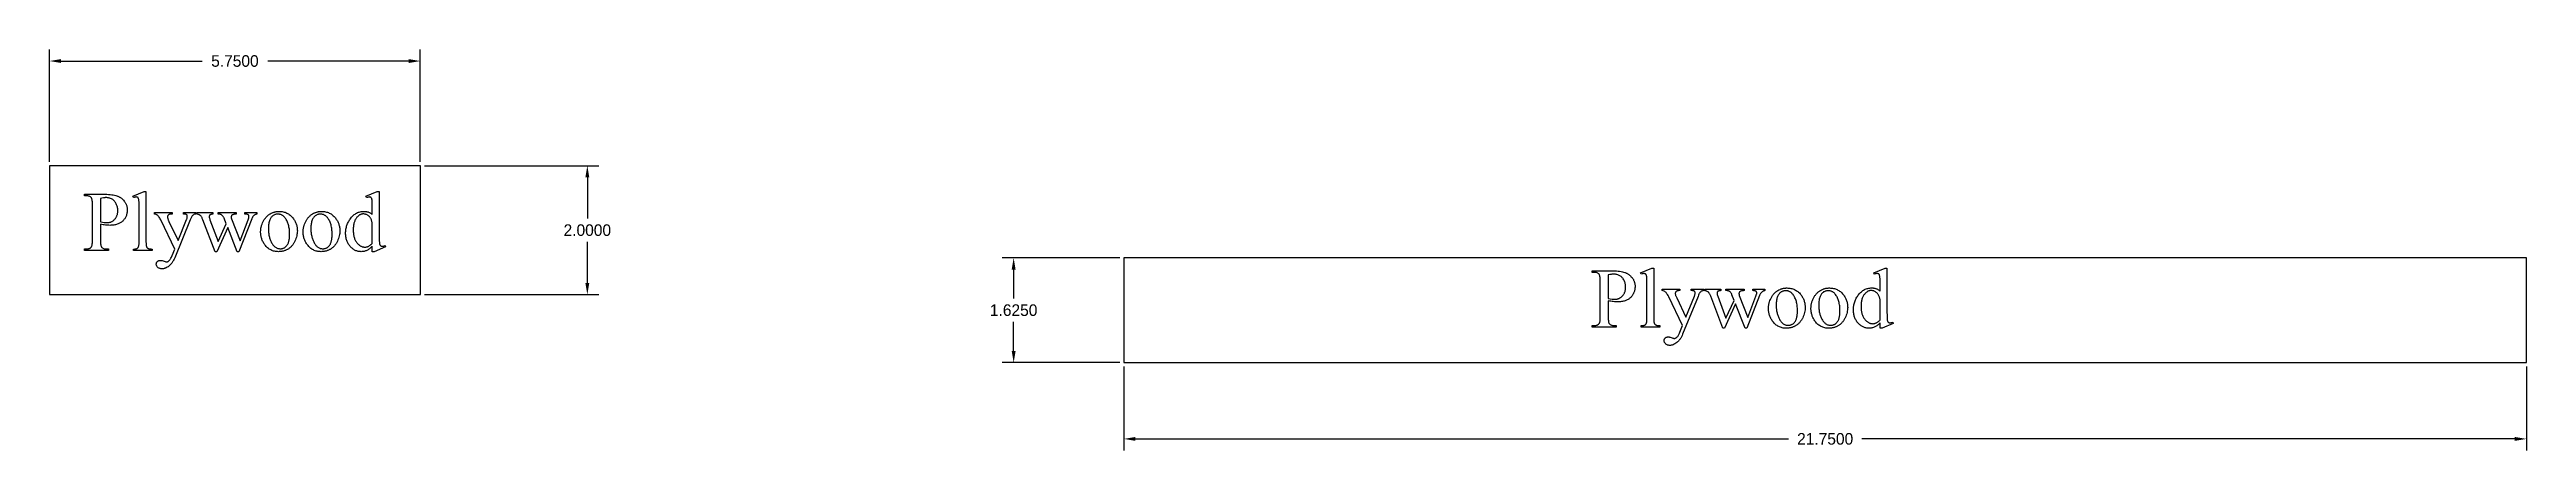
# Model space of a CAD drawing. Extents: x -4 to 200, y -54 to 66.
# Drawn here: x 31.28 to 69.69, y 57.39 to 63.61 of the extents above; entities that cross this region are included whole.
import ezdxf

# ---------------------------------------------------------------- set-up
doc = ezdxf.new("R2010")
doc.units = 0
doc.header["$MEASUREMENT"] = 0
doc.layers.get('Defpoints').update_dxf_attribs({"linetype": 'CONTINUOUS'})
doc.layers.add('Dimentions', color=7, linetype='CONTINUOUS')
doc.layers.add('LAYER_1', color=3, linetype='CONTINUOUS')
doc.dimstyles.get("Standard").update_dxf_attribs({"dimtxt": 0.18, "dimasz": 0.18, "dimexe": 0.18, "dimexo": 0.0625, "dimgap": 0.09, "dimtad": 0, "dimtih": 1, "dimtoh": 1, "dimdec": 4, "dimzin": 0, "dimdsep": 46, "dimtxsty": 'STANDARD', "dimcen": 0.09, "dimadec": 0, "dimazin": 0, "dimtfac": 1, "dimtdec": 4, "dimtofl": 0, "dimtmove": 0, "dimatfit": 3, "dimfxl": 1, "dimtolj": 1, "dimtzin": 0, "dimarcsym": 0})

msp = doc.modelspace()

# ---------------------------------------------------------------- blocks, each defined once
blk = doc.blocks.new('*D265')
at = {"layer": 'Defpoints', "color": 0}
for p in [(37.033, 61.807), (37.033, 59.807), (39.623, 59.807)]:
    blk.add_point(p, dxfattribs=at)
at = {"layer": 'Dimentions', "color": 0, "lineweight": -2}
for p, q in [((37.096, 61.807), (39.803, 61.807)), ((39.623, 61.627), (39.623, 60.987)), ((39.623, 59.987), (39.623, 60.627)), ((37.096, 59.807), (39.803, 59.807))]:
    blk.add_line(p, q, dxfattribs=at)
at = {"layer": 'Dimentions', "color": 0}
for points in [[(39.653, 61.627), (39.593, 61.627), (39.623, 61.807)], [(39.593, 59.987), (39.653, 59.987), (39.623, 59.807)]]:
    blk.add_solid(points, dxfattribs=at)
at = {"layer": 'Dimentions', "color": 0, "insert": (39.623, 60.807), "char_height": 0.18, "attachment_point": 5}
blk.add_mtext('\\A1;2.0000', dxfattribs=at)
blk = doc.blocks.new('*D266')
at = {"layer": 'Defpoints', "color": 0}
for p in [(37.033, 63.433), (31.283, 61.807), (37.033, 61.807)]:
    blk.add_point(p, dxfattribs=at)
at = {"layer": 'Dimentions', "color": 0, "lineweight": -2}
for p, q in [((31.283, 61.87), (31.283, 63.613)), ((31.463, 63.433), (33.648, 63.433)), ((36.853, 63.433), (34.668, 63.433)), ((37.033, 61.87), (37.033, 63.613))]:
    blk.add_line(p, q, dxfattribs=at)
at = {"layer": 'Dimentions', "color": 0}
for points in [[(31.463, 63.463), (31.463, 63.403), (31.283, 63.433)], [(36.853, 63.403), (36.853, 63.463), (37.033, 63.433)]]:
    blk.add_solid(points, dxfattribs=at)
at = {"layer": 'Dimentions', "color": 0, "insert": (34.158, 63.433), "char_height": 0.18, "attachment_point": 5}
blk.add_mtext('\\A1;5.7500', dxfattribs=at)
blk = doc.blocks.new('*D267')
at = {"layer": 'Defpoints', "color": 0}
for p in [(47.943, 60.377), (46.234, 58.752), (47.943, 58.752)]:
    blk.add_point(p, dxfattribs=at)
at = {"layer": 'Dimentions', "color": 0, "lineweight": -2}
for p, q in [((47.881, 60.377), (46.054, 60.377)), ((46.234, 60.197), (46.234, 59.745)), ((46.234, 58.932), (46.234, 59.385)), ((47.881, 58.752), (46.054, 58.752))]:
    blk.add_line(p, q, dxfattribs=at)
at = {"layer": 'Dimentions', "color": 0}
for points in [[(46.264, 60.197), (46.204, 60.197), (46.234, 60.377)], [(46.204, 58.932), (46.264, 58.932), (46.234, 58.752)]]:
    blk.add_solid(points, dxfattribs=at)
at = {"layer": 'Dimentions', "color": 0, "insert": (46.234, 59.565), "char_height": 0.18, "attachment_point": 5}
blk.add_mtext('\\A1;1.6250', dxfattribs=at)
blk = doc.blocks.new('*D268')
at = {"layer": 'Defpoints', "color": 0}
for p in [(47.943, 58.752), (69.693, 58.752), (69.693, 57.567)]:
    blk.add_point(p, dxfattribs=at)
at = {"layer": 'Dimentions', "color": 0, "lineweight": -2}
for p, q in [((47.943, 58.69), (47.943, 57.387)), ((69.693, 58.69), (69.693, 57.387)), ((48.123, 57.567), (58.248, 57.567)), ((69.513, 57.567), (59.388, 57.567))]:
    blk.add_line(p, q, dxfattribs=at)
at = {"layer": 'Dimentions', "color": 0}
for points in [[(48.123, 57.597), (48.123, 57.537), (47.943, 57.567)], [(69.513, 57.537), (69.513, 57.597), (69.693, 57.567)]]:
    blk.add_solid(points, dxfattribs=at)
at = {"layer": 'Dimentions', "color": 0, "insert": (58.818, 57.567), "char_height": 0.18, "attachment_point": 5}
blk.add_mtext('\\A1;21.7500', dxfattribs=at)

# ---------------------------------------------------------------- dimensions: what is measured, and where the dimension line sits
at = {"layer": 'Dimentions'}
for base, p1, p2, picture, middle in [((37.03332, 63.43252), (31.28332, 61.80724), (37.03332, 61.80724), '*D266', (34.15832, 63.43252)), ((69.69337, 57.56706), (47.94337, 58.75224), (69.69337, 58.75224), '*D268', (58.81837, 57.56706))]:
    dim = msp.add_linear_dim(base=base, p1=p1, p2=p2, dimstyle='STANDARD', override={"dimtmove": 2}, dxfattribs=at)
    dim.commit()
    dim.dimension.update_dxf_attribs({"geometry": picture, "text_midpoint": middle})
dim = msp.add_linear_dim(base=(39.62278, 59.80724), p1=(37.03332, 61.80724), p2=(37.03332, 59.80724), angle=90, dimstyle='STANDARD', override={"dimtmove": 2}, dxfattribs=at)
dim.commit()
dim.dimension.update_dxf_attribs({"geometry": '*D265', "text_midpoint": (39.62278, 60.80724)})
dim = msp.add_aligned_dim(p1=(47.94337, 60.37724), p2=(47.94337, 58.75224), distance=-1.70896, dimstyle='STANDARD', override={"dimtmove": 2}, dxfattribs=at)
dim.commit()
dim.dimension.update_dxf_attribs({"geometry": '*D267', "text_midpoint": (46.23441, 59.56474)})

# ---------------------------------------------------------------- linework, layer by layer
at = {"layer": 'LAYER_1'}
for points in [[(37.03332, 61.80724), (31.28332, 61.80724), (31.28332, 59.80724), (37.03332, 59.80724)], [(32.07184, 60.90059), (32.07184, 60.6463), (32.07212, 60.62667), (32.07297, 60.609), (32.07438, 60.59328), (32.07635, 60.57951), (32.07888, 60.56769), (32.08198, 60.55782), (32.08374, 60.55362), (32.08564, 60.5499), (32.08769, 60.54668), (32.08987, 60.54394), (32.09638, 60.5373), (32.10367, 60.53155), (32.11175, 60.52668), (32.12061, 60.52269), (32.13025, 60.5196), (32.14069, 60.51738), (32.1519, 60.51605), (32.1639, 60.51561), (32.19738, 60.51561), (32.19738, 60.49179), (31.82334, 60.49179), (31.82334, 60.51561), (31.85618, 60.51561), (31.86953, 60.51618), (31.87583, 60.51688), (31.88189, 60.51787), (31.8877, 60.51913), (31.89326, 60.52068), (31.89858, 60.52251), (31.90366, 60.52463), (31.90848, 60.52702), (31.91306, 60.52969), (31.91739, 60.53265), (31.92148, 60.53589), (31.92532, 60.53941), (31.92891, 60.54321), (31.93226, 60.5473), (31.93536, 60.55166), (31.93838, 60.55751), (31.94099, 60.56506), (31.94321, 60.57433), (31.94502, 60.5853), (31.94643, 60.59799), (31.94743, 60.61238), (31.94804, 60.62848), (31.94824, 60.6463), (31.94824, 61.21025), (31.94797, 61.22987), (31.94715, 61.24755), (31.94579, 61.26327), (31.94389, 61.27704), (31.94145, 61.28886), (31.93846, 61.29873), (31.93676, 61.30293), (31.93493, 61.30664), (31.93296, 61.30987), (31.93086, 61.31261), (31.9242, 61.31925), (31.91677, 61.325), (31.90858, 61.32987), (31.89963, 61.33385), (31.88991, 61.33695), (31.87943, 61.33916), (31.86819, 61.34049), (31.85618, 61.34093), (31.82334, 61.34093), (31.82334, 61.36475), (32.1433, 61.36475), (32.17182, 61.36438), (32.19879, 61.36325), (32.22421, 61.36136), (32.24808, 61.35872), (32.2704, 61.35532), (32.29117, 61.35117), (32.31039, 61.34627), (32.32807, 61.34061), (32.33643, 61.33747), (32.34463, 61.33406), (32.35267, 61.33039), (32.36054, 61.32647), (32.36824, 61.32229), (32.37578, 61.31784), (32.38315, 61.31314), (32.39035, 61.30818), (32.39739, 61.30296), (32.40426, 61.29748), (32.41097, 61.29175), (32.41751, 61.28575), (32.42389, 61.27949), (32.43009, 61.27298), (32.44201, 61.25917), (32.44763, 61.25193), (32.45288, 61.24452), (32.45777, 61.23694), (32.46229, 61.2292), (32.46646, 61.22129), (32.47026, 61.21321), (32.4737, 61.20497), (32.47678, 61.19657), (32.47949, 61.18799), (32.48185, 61.17926), (32.48384, 61.17035), (32.48547, 61.16128), (32.48674, 61.15204), (32.48764, 61.14264), (32.48818, 61.13307), (32.48837, 61.12334), (32.48809, 61.11014), (32.48726, 61.09724), (32.48589, 61.08467), (32.48396, 61.0724), (32.48148, 61.06044), (32.47845, 61.0488), (32.47487, 61.03747), (32.47074, 61.02645), (32.46606, 61.01574), (32.46083, 61.00535), (32.45505, 60.99526), (32.44871, 60.98549), (32.44183, 60.97603), (32.43439, 60.96688), (32.42641, 60.95804), (32.41787, 60.94952), (32.40883, 60.94141), (32.39934, 60.93383), (32.38939, 60.92676), (32.37898, 60.92023), (32.36812, 60.91421), (32.35681, 60.90872), (32.34504, 60.90375), (32.33281, 60.8993), (32.32013, 60.89538), (32.307, 60.89198), (32.29341, 60.8891), (32.27936, 60.88675), (32.26486, 60.88492), (32.2499, 60.88361), (32.23449, 60.88283), (32.21862, 60.88257), (32.20253, 60.88285), (32.18579, 60.88369), (32.16841, 60.8851), (32.15038, 60.88707), (32.13171, 60.88961), (32.1124, 60.8927), (32.09244, 60.89637)], [(32.07184, 60.93729), (32.10403, 60.93165), (32.13236, 60.92763), (32.14507, 60.92622), (32.15682, 60.92522), (32.1676, 60.92461), (32.17742, 60.92441), (32.18572, 60.92461), (32.19387, 60.92522), (32.20188, 60.92623), (32.20975, 60.92765), (32.21748, 60.92947), (32.22506, 60.9317), (32.23249, 60.93433), (32.23979, 60.93737), (32.24694, 60.94081), (32.25395, 60.94465), (32.26081, 60.94891), (32.26753, 60.95356), (32.27411, 60.95862), (32.28054, 60.96409), (32.28683, 60.96996), (32.29298, 60.97623), (32.29887, 60.98283), (32.30437, 60.98967), (32.3095, 60.99674), (32.31424, 61.00406), (32.31861, 61.01161), (32.3226, 61.0194), (32.32621, 61.02743), (32.32943, 61.0357), (32.33228, 61.04421), (32.33475, 61.05296), (32.33684, 61.06195), (32.33855, 61.07117), (32.33988, 61.08064), (32.34083, 61.09034), (32.34139, 61.10028), (32.34158, 61.11046), (32.34122, 61.1245), (32.34014, 61.13829), (32.33833, 61.15182), (32.33579, 61.1651), (32.33253, 61.17813), (32.32855, 61.19091), (32.32384, 61.20344), (32.31841, 61.21572), (32.31231, 61.22749), (32.30561, 61.23849), (32.29831, 61.24873), (32.2904, 61.25821), (32.28189, 61.26692), (32.27278, 61.27487), (32.26306, 61.28205), (32.25274, 61.28847), (32.24194, 61.29412), (32.23077, 61.29903), (32.21925, 61.30318), (32.20736, 61.30657), (32.19511, 61.30921), (32.18249, 61.3111), (32.16952, 61.31223), (32.15618, 61.31261), (32.14768, 61.31242), (32.13859, 61.31184), (32.12893, 61.31089), (32.11868, 61.30955), (32.09643, 61.30573), (32.07184, 61.30038)], [(32.77871, 61.40724), (32.77871, 60.62505), (32.77921, 60.59971), (32.77984, 60.58878), (32.78072, 60.57902), (32.78185, 60.57043), (32.78324, 60.56301), (32.78487, 60.55675), (32.78676, 60.55166), (32.7889, 60.54729), (32.79132, 60.54319), (32.79401, 60.53937), (32.79698, 60.53581), (32.80021, 60.53253), (32.80372, 60.52951), (32.80749, 60.52677), (32.81154, 60.5243), (32.81618, 60.52212), (32.82172, 60.52022), (32.82817, 60.51861), (32.83552, 60.5173), (32.84378, 60.51628), (32.85294, 60.51555), (32.86301, 60.51511), (32.87399, 60.51497), (32.87399, 60.49179), (32.58493, 60.49179), (32.58493, 60.51497), (32.6036, 60.51549), (32.61173, 60.51615), (32.61905, 60.51706), (32.62557, 60.51824), (32.63128, 60.51968), (32.63619, 60.52138), (32.6403, 60.52334), (32.6439, 60.5256), (32.6473, 60.52821), (32.6505, 60.53115), (32.65349, 60.53444), (32.65629, 60.53807), (32.65889, 60.54205), (32.66128, 60.54636), (32.66347, 60.55102), (32.66543, 60.5564), (32.66713, 60.56289), (32.66857, 60.57048), (32.66975, 60.57919), (32.67067, 60.58899), (32.67132, 60.59991), (32.67184, 60.62505), (32.67184, 61.16068), (32.67156, 61.20576), (32.67072, 61.24123), (32.66931, 61.26708), (32.66839, 61.2764), (32.66734, 61.28332), (32.66474, 61.29384), (32.66319, 61.29842), (32.66146, 61.30255), (32.65957, 61.30623), (32.6575, 61.30945), (32.65526, 61.31222), (32.65285, 61.31454), (32.65027, 61.3165), (32.64752, 61.3182), (32.6446, 61.31964), (32.6415, 61.32082), (32.6348, 61.32239), (32.62742, 61.32291), (32.6231, 61.32275), (32.61849, 61.32226), (32.60843, 61.32033), (32.59724, 61.31711), (32.58493, 61.31261), (32.57399, 61.33514), (32.74974, 61.40724)], [(32.90875, 61.08149), (33.18364, 61.08149), (33.18364, 61.05767), (33.17013, 61.05767), (33.16311, 61.05748), (33.15655, 61.05689), (33.15043, 61.05591), (33.14478, 61.05453), (33.13957, 61.05277), (33.13482, 61.05061), (33.13052, 61.04806), (33.12667, 61.04512), (33.12328, 61.04188), (33.12033, 61.03846), (33.11784, 61.03484), (33.11581, 61.03104), (33.11422, 61.02704), (33.11309, 61.02285), (33.11241, 61.01847), (33.11219, 61.0139), (33.11252, 61.00732), (33.11351, 61.00013), (33.11517, 60.99235), (33.1175, 60.98396), (33.12048, 60.97497), (33.12414, 60.96537), (33.12845, 60.95517), (33.13343, 60.94437), (33.27699, 60.64694), (33.40897, 60.97269), (33.41153, 60.97928), (33.41375, 60.98585), (33.41564, 60.9924), (33.41717, 60.99893), (33.41837, 61.00544), (33.41923, 61.01192), (33.41974, 61.01839), (33.41991, 61.02484), (33.41963, 61.03027), (33.41878, 61.03498), (33.41738, 61.03896), (33.4154, 61.04222), (33.41247, 61.04558), (33.40881, 61.04858), (33.40442, 61.05121), (33.39931, 61.05349), (33.39279, 61.05532), (33.38418, 61.05663), (33.37348, 61.05741), (33.36068, 61.05767), (33.36068, 61.08149), (33.55253, 61.08149), (33.55253, 61.05767), (33.5413, 61.05606), (33.53145, 61.05381), (33.52296, 61.05091), (33.51583, 61.04737), (33.50923, 61.04266), (33.50231, 61.03627), (33.49507, 61.02818), (33.48751, 61.0184), (33.48397, 61.01192), (33.47914, 61.0015), (33.47302, 60.98714), (33.46562, 60.96883), (33.22549, 60.38042), (33.21646, 60.35967), (33.20676, 60.34022), (33.20166, 60.33099), (33.19638, 60.32209), (33.19094, 60.31351), (33.18533, 60.30526), (33.17956, 60.29733), (33.17361, 60.28974), (33.1675, 60.28247), (33.16121, 60.27552), (33.15476, 60.26891), (33.14814, 60.26262), (33.14135, 60.25666), (33.1344, 60.25102), (33.12038, 60.24076), (33.10649, 60.23187), (33.09274, 60.22434), (33.07911, 60.21819), (33.07235, 60.21562), (33.06562, 60.2134), (33.05892, 60.21152), (33.05225, 60.20998), (33.04562, 60.20878), (33.03902, 60.20793), (33.03245, 60.20741), (33.02592, 60.20724), (33.01663, 60.20759), (33.00777, 60.20861), (32.99933, 60.21032), (32.99132, 60.21272), (32.98372, 60.21579), (32.97655, 60.21956), (32.9698, 60.224), (32.96347, 60.22913), (32.95774, 60.2347), (32.95277, 60.24048), (32.94857, 60.24645), (32.94513, 60.25263), (32.94245, 60.25901), (32.94054, 60.26559), (32.93939, 60.27237), (32.93901, 60.27935), (32.93929, 60.28594), (32.94012, 60.2922), (32.9415, 60.29813), (32.94344, 60.30373), (32.94593, 60.309), (32.94897, 60.31393), (32.95256, 60.31853), (32.95671, 60.3228), (32.96135, 60.32665), (32.96639, 60.32998), (32.97185, 60.3328), (32.97772, 60.33511), (32.984, 60.33691), (32.99069, 60.33819), (32.9978, 60.33896), (33.00532, 60.33922), (33.01087, 60.339), (33.01691, 60.33833), (33.02342, 60.33723), (33.03043, 60.33568), (33.04588, 60.33125), (33.06326, 60.32505), (33.07493, 60.32083), (33.08418, 60.31781), (33.09102, 60.316), (33.09545, 60.3154), (33.10033, 60.31571), (33.10533, 60.31665), (33.11043, 60.3182), (33.11565, 60.32039), (33.12097, 60.32319), (33.12641, 60.32662), (33.13196, 60.33068), (33.13761, 60.33535), (33.14333, 60.34093), (33.14906, 60.34767), (33.1548, 60.35557), (33.16055, 60.36465), (33.16631, 60.37489), (33.17208, 60.38629), (33.17786, 60.39887), (33.18364, 60.41261), (33.22549, 60.51497), (33.01369, 60.95982), (33.00814, 60.9704), (33.00113, 60.98219), (32.99268, 60.99519), (32.98279, 61.00939), (32.9751, 61.01973), (32.96814, 61.02822), (32.9619, 61.03486), (32.95639, 61.03965), (32.95241, 61.04218), (32.94786, 61.04464), (32.93708, 61.0493), (32.92404, 61.05365), (32.90875, 61.05767)], [(33.56862, 61.08149), (33.81583, 61.08149), (33.81583, 61.05767), (33.80767, 61.05692), (33.80024, 61.05594), (33.79355, 61.05475), (33.78759, 61.05333), (33.78236, 61.05169), (33.77787, 61.04983), (33.77411, 61.04774), (33.77109, 61.04544), (33.7686, 61.0429), (33.76644, 61.04009), (33.76462, 61.03702), (33.76312, 61.03369), (33.76196, 61.0301), (33.76113, 61.02625), (33.76063, 61.02213), (33.76047, 61.01776), (33.76064, 61.01264), (33.76115, 61.00726), (33.7632, 60.99571), (33.76662, 60.98311), (33.77141, 60.96947), (33.89759, 60.6302), (34.02442, 60.90638), (33.99094, 60.99329), (33.98693, 61.00258), (33.98261, 61.01112), (33.97799, 61.01892), (33.97308, 61.02597), (33.96786, 61.03227), (33.96233, 61.03784), (33.95651, 61.04265), (33.95038, 61.04673), (33.94646, 61.04887), (33.94177, 61.05079), (33.93632, 61.05249), (33.9301, 61.05397), (33.92312, 61.05523), (33.91538, 61.05626), (33.89759, 61.05767), (33.89759, 61.08149), (34.17828, 61.08149), (34.17828, 61.05767), (34.16711, 61.05699), (34.15679, 61.0559), (34.14732, 61.05441), (34.13869, 61.05252), (34.1309, 61.05023), (34.12396, 61.04753), (34.11787, 61.04443), (34.11261, 61.04093), (34.1096, 61.03817), (34.10698, 61.03502), (34.10477, 61.03149), (34.10296, 61.02758), (34.10155, 61.02328), (34.10054, 61.0186), (34.09994, 61.01354), (34.09974, 61.0081), (34.10006, 61.00162), (34.10103, 60.99507), (34.10264, 60.98843), (34.10489, 60.98171), (34.23879, 60.64308), (34.36304, 60.96947), (34.36868, 60.98597), (34.3727, 61.0007), (34.37411, 61.0074), (34.37511, 61.01365), (34.37572, 61.01947), (34.37592, 61.02484), (34.37572, 61.02786), (34.37513, 61.03079), (34.37415, 61.03365), (34.37278, 61.03643), (34.37102, 61.03912), (34.36886, 61.04174), (34.36631, 61.04427), (34.36337, 61.04673), (34.35985, 61.04901), (34.35558, 61.05103), (34.35056, 61.05279), (34.34478, 61.05429), (34.33824, 61.05553), (34.33096, 61.05651), (34.32291, 61.05722), (34.31412, 61.05767), (34.31412, 61.08149), (34.50017, 61.08149), (34.50017, 61.05767), (34.49328, 61.05639), (34.48663, 61.05465), (34.48021, 61.05245), (34.47401, 61.04979), (34.46805, 61.04666), (34.46233, 61.04307), (34.45683, 61.03901), (34.45156, 61.0345), (34.44653, 61.02952), (34.44173, 61.02408), (34.43715, 61.01817), (34.43281, 61.0118), (34.4287, 61.00497), (34.42483, 60.99768), (34.42118, 60.98992), (34.41776, 60.98171), (34.22077, 60.47377), (34.19437, 60.47377), (34.04695, 60.85038), (33.87506, 60.47377), (33.85124, 60.47377), (33.66197, 60.96947), (33.65731, 60.98075), (33.65268, 60.99106), (33.64806, 61.00042), (33.64346, 61.00883), (33.63889, 61.01627), (33.63433, 61.02277), (33.62979, 61.02831), (33.62528, 61.03289), (33.62045, 61.03687), (33.61498, 61.04059), (33.60886, 61.04407), (33.6021, 61.04729), (33.5947, 61.05026), (33.58665, 61.05298), (33.57796, 61.05545), (33.56862, 61.05767)], [(34.84201, 61.09887), (34.85855, 61.09848), (34.87467, 61.09728), (34.89037, 61.0953), (34.90567, 61.09252), (34.92055, 61.08894), (34.93502, 61.08457), (34.94908, 61.0794), (34.96272, 61.07344), (34.97595, 61.06669), (34.98877, 61.05914), (35.00118, 61.0508), (35.01318, 61.04166), (35.02476, 61.03173), (35.03593, 61.021), (35.04669, 61.00947), (35.05704, 60.99716), (35.06538, 60.98619), (35.07318, 60.97503), (35.08045, 60.96366), (35.08717, 60.95209), (35.09336, 60.94032), (35.09901, 60.92835), (35.10412, 60.91618), (35.1087, 60.90381), (35.11273, 60.89124), (35.11623, 60.87846), (35.11919, 60.86548), (35.12161, 60.85231), (35.1235, 60.83893), (35.12484, 60.82535), (35.12565, 60.81157), (35.12592, 60.79759), (35.12533, 60.77776), (35.12355, 60.75787), (35.12058, 60.73793), (35.11642, 60.71792), (35.11108, 60.69785), (35.10455, 60.67772), (35.09684, 60.65753), (35.08794, 60.63729), (35.08308, 60.6273), (35.07799, 60.61763), (35.07269, 60.60827), (35.06715, 60.59922), (35.0614, 60.59049), (35.05542, 60.58206), (35.04922, 60.57395), (35.04279, 60.56615), (35.03614, 60.55866), (35.02927, 60.55148), (35.02217, 60.54462), (35.01485, 60.53806), (35.0073, 60.53182), (34.99953, 60.52589), (34.99154, 60.52027), (34.98332, 60.51497), (34.97493, 60.50998), (34.96643, 60.50531), (34.9578, 60.50097), (34.94906, 60.49694), (34.9402, 60.49324), (34.93122, 60.48986), (34.92213, 60.4868), (34.91291, 60.48407), (34.90358, 60.48165), (34.89412, 60.47956), (34.88455, 60.47779), (34.87487, 60.47634), (34.86506, 60.47522), (34.85514, 60.47441), (34.84509, 60.47393), (34.83493, 60.47377), (34.81849, 60.47418), (34.80247, 60.47543), (34.78688, 60.4775), (34.77172, 60.48041), (34.75699, 60.48414), (34.74268, 60.4887), (34.7288, 60.4941), (34.71535, 60.50032), (34.70233, 60.50738), (34.68973, 60.51526), (34.67756, 60.52397), (34.66582, 60.53352), (34.65451, 60.54389), (34.64362, 60.55509), (34.63316, 60.56713), (34.62313, 60.57999), (34.6151, 60.59126), (34.60759, 60.6027), (34.6006, 60.61432), (34.59412, 60.6261), (34.58816, 60.63806), (34.58272, 60.65018), (34.5778, 60.66248), (34.5734, 60.67495), (34.56951, 60.68759), (34.56615, 60.7004), (34.5633, 60.71338), (34.56097, 60.72653), (34.55915, 60.73985), (34.55786, 60.75335), (34.55708, 60.76701), (34.55682, 60.78085), (34.55698, 60.79098), (34.55745, 60.80111), (34.55824, 60.81123), (34.55934, 60.82135), (34.56075, 60.83145), (34.56248, 60.84155), (34.56452, 60.85164), (34.56688, 60.86172), (34.56955, 60.8718), (34.57254, 60.88187), (34.57945, 60.90198), (34.58763, 60.92206), (34.59706, 60.94211), (34.60219, 60.95197), (34.60751, 60.9615), (34.61304, 60.9707), (34.61876, 60.97957), (34.62469, 60.98812), (34.63081, 60.99634), (34.63713, 61.00424), (34.64365, 61.0118), (34.65037, 61.01904), (34.65729, 61.02596), (34.6644, 61.03254), (34.67171, 61.0388), (34.67923, 61.04473), (34.68694, 61.05034), (34.69485, 61.05562), (34.70296, 61.06057), (34.7195, 61.06955), (34.73627, 61.07733), (34.74475, 61.08077), (34.75329, 61.08391), (34.76189, 61.08675), (34.77055, 61.0893), (34.77928, 61.09154), (34.78806, 61.09349), (34.7969, 61.09513), (34.8058, 61.09648), (34.81476, 61.09753), (34.82379, 61.09828), (34.83287, 61.09872)], [(35.50124, 61.09887), (35.51777, 61.09848), (35.53389, 61.09728), (35.5496, 61.0953), (35.56489, 61.09252), (35.57978, 61.08894), (35.59425, 61.08457), (35.6083, 61.0794), (35.62195, 61.07344), (35.63518, 61.06669), (35.648, 61.05914), (35.66041, 61.0508), (35.67241, 61.04166), (35.68399, 61.03173), (35.69516, 61.021), (35.70592, 61.00947), (35.71626, 60.99716), (35.7246, 60.98619), (35.73241, 60.97503), (35.73967, 60.96366), (35.7464, 60.95209), (35.75259, 60.94032), (35.75824, 60.92835), (35.76335, 60.91618), (35.76793, 60.90381), (35.77196, 60.89124), (35.77546, 60.87846), (35.77842, 60.86548), (35.78084, 60.85231), (35.78273, 60.83893), (35.78407, 60.82535), (35.78488, 60.81157), (35.78515, 60.79759), (35.78455, 60.77776), (35.78277, 60.75787), (35.77981, 60.73793), (35.77565, 60.71792), (35.77031, 60.69785), (35.76378, 60.67772), (35.75607, 60.65753), (35.74716, 60.63729), (35.7423, 60.6273), (35.73722, 60.61763), (35.73191, 60.60827), (35.72638, 60.59922), (35.72063, 60.59049), (35.71465, 60.58206), (35.70845, 60.57395), (35.70202, 60.56615), (35.69537, 60.55866), (35.68849, 60.55148), (35.6814, 60.54462), (35.67408, 60.53806), (35.66653, 60.53182), (35.65876, 60.52589), (35.65077, 60.52027), (35.64255, 60.51497), (35.63416, 60.50998), (35.62566, 60.50531), (35.61703, 60.50097), (35.60829, 60.49694), (35.59943, 60.49324), (35.59045, 60.48986), (35.58135, 60.4868), (35.57214, 60.48407), (35.5628, 60.48165), (35.55335, 60.47956), (35.54378, 60.47779), (35.53409, 60.47634), (35.52429, 60.47522), (35.51436, 60.47441), (35.50432, 60.47393), (35.49416, 60.47377), (35.47772, 60.47418), (35.4617, 60.47543), (35.44611, 60.4775), (35.43095, 60.48041), (35.41622, 60.48414), (35.40191, 60.4887), (35.38803, 60.4941), (35.37458, 60.50032), (35.36155, 60.50738), (35.34896, 60.51526), (35.33679, 60.52397), (35.32505, 60.53352), (35.31373, 60.54389), (35.30285, 60.55509), (35.29239, 60.56713), (35.28236, 60.57999), (35.27433, 60.59126), (35.26682, 60.6027), (35.25982, 60.61432), (35.25335, 60.6261), (35.24739, 60.63806), (35.24195, 60.65018), (35.23703, 60.66248), (35.23263, 60.67495), (35.22874, 60.68759), (35.22537, 60.7004), (35.22252, 60.71338), (35.22019, 60.72653), (35.21838, 60.73985), (35.21708, 60.75335), (35.21631, 60.76701), (35.21605, 60.78085), (35.21621, 60.79098), (35.21668, 60.80111), (35.21746, 60.81123), (35.21856, 60.82135), (35.21998, 60.83145), (35.22171, 60.84155), (35.22375, 60.85164), (35.22611, 60.86172), (35.22878, 60.8718), (35.23177, 60.88187), (35.23868, 60.90198), (35.24685, 60.92206), (35.25628, 60.94211), (35.26141, 60.95197), (35.26674, 60.9615), (35.27227, 60.9707), (35.27799, 60.97957), (35.28392, 60.98812), (35.29004, 60.99634), (35.29636, 61.00424), (35.30288, 61.0118), (35.3096, 61.01904), (35.31651, 61.02596), (35.32363, 61.03254), (35.33094, 61.0388), (35.33846, 61.04473), (35.34617, 61.05034), (35.35408, 61.05562), (35.36219, 61.06057), (35.37872, 61.06955), (35.3955, 61.07733), (35.40398, 61.08077), (35.41252, 61.08391), (35.42112, 61.08675), (35.42978, 61.0893), (35.4385, 61.09154), (35.44728, 61.09349), (35.45613, 61.09513), (35.46503, 61.09648), (35.47399, 61.09753), (35.48301, 61.09828), (35.4921, 61.09872)], [(36.28858, 60.5581), (36.27783, 60.54723), (36.26713, 60.53716), (36.2565, 60.52788), (36.24593, 60.51939), (36.23542, 60.5117), (36.22497, 60.50481), (36.21458, 60.49871), (36.20425, 60.4934), (36.19384, 60.4888), (36.18324, 60.48481), (36.17244, 60.48144), (36.16143, 60.47868), (36.15023, 60.47653), (36.13882, 60.47499), (36.12721, 60.47407), (36.1154, 60.47377), (36.10343, 60.47408), (36.09165, 60.47503), (36.08005, 60.47661), (36.06865, 60.47882), (36.05744, 60.48166), (36.04642, 60.48513), (36.03559, 60.48923), (36.02495, 60.49397), (36.01451, 60.49933), (36.00425, 60.50533), (35.99419, 60.51195), (35.98432, 60.51921), (35.97463, 60.5271), (35.96514, 60.53562), (35.95584, 60.54478), (35.94673, 60.55456), (35.938, 60.56484), (35.92984, 60.57548), (35.92223, 60.58648), (35.91519, 60.59783), (35.90871, 60.60955), (35.9028, 60.62163), (35.89745, 60.63407), (35.89266, 60.64686), (35.88843, 60.66002), (35.88477, 60.67353), (35.88167, 60.68741), (35.87914, 60.70164), (35.87717, 60.71624), (35.87576, 60.73119), (35.87491, 60.74651), (35.87463, 60.76218), (35.87494, 60.77795), (35.87588, 60.79355), (35.87744, 60.80898), (35.87962, 60.82424), (35.88243, 60.83934), (35.88586, 60.85426), (35.88991, 60.86902), (35.89459, 60.88361), (35.89989, 60.89803), (35.90581, 60.91228), (35.91236, 60.92637), (35.91954, 60.94028), (35.92733, 60.95403), (35.93575, 60.96761), (35.94479, 60.98102), (35.95446, 60.99426), (35.96462, 61.00701), (35.97513, 61.01893), (35.986, 61.03003), (35.99723, 61.04031), (36.00882, 61.04977), (36.02076, 61.0584), (36.03306, 61.06621), (36.04572, 61.0732), (36.05873, 61.07937), (36.0721, 61.08472), (36.08583, 61.08924), (36.09991, 61.09294), (36.11436, 61.09582), (36.12916, 61.09787), (36.14431, 61.09911), (36.15983, 61.09952), (36.16946, 61.09932), (36.17888, 61.09874), (36.18809, 61.09778), (36.19708, 61.09642), (36.20587, 61.09468), (36.21445, 61.09255), (36.22281, 61.09003), (36.23096, 61.08713), (36.2389, 61.08383), (36.24663, 61.08015), (36.25415, 61.07609), (36.26146, 61.07163), (36.26856, 61.06679), (36.27544, 61.06157), (36.28212, 61.05595), (36.28858, 61.04995), (36.28858, 61.15875), (36.28828, 61.20441), (36.28737, 61.24034), (36.28586, 61.26654), (36.28488, 61.27598), (36.28375, 61.28299), (36.281, 61.29366), (36.27936, 61.29829), (36.27756, 61.30247), (36.27558, 61.30618), (36.27343, 61.30943), (36.27111, 61.31222), (36.26862, 61.31454), (36.26597, 61.3165), (36.26315, 61.3182), (36.26017, 61.31964), (36.25704, 61.32082), (36.25028, 61.32239), (36.24287, 61.32291), (36.23382, 61.32226), (36.2234, 61.32033), (36.21161, 61.31711), (36.19845, 61.31261), (36.19008, 61.33514), (36.36583, 61.40724), (36.3948, 61.40724), (36.3948, 60.72548), (36.39511, 60.67871), (36.39601, 60.64203), (36.39752, 60.61546), (36.3985, 60.60596), (36.39963, 60.59898), (36.40241, 60.58842), (36.40407, 60.58379), (36.40591, 60.57959), (36.40793, 60.57582), (36.41013, 60.57249), (36.41252, 60.56958), (36.41508, 60.56711), (36.42062, 60.56317), (36.42355, 60.56162), (36.42659, 60.56035), (36.42974, 60.55937), (36.43301, 60.55866), (36.43987, 60.5581), (36.44439, 60.55827), (36.44928, 60.55879), (36.46015, 60.56084), (36.47246, 60.56426), (36.48622, 60.56905), (36.4933, 60.54651), (36.31819, 60.47377), (36.28858, 60.47377)], [(34.82206, 61.05703), (34.81352, 61.05671), (34.80498, 61.05576), (34.79642, 61.05418), (34.78786, 61.05196), (34.77928, 61.04911), (34.7707, 61.04562), (34.7621, 61.0415), (34.75349, 61.03675), (34.74509, 61.0312), (34.7371, 61.0247), (34.72952, 61.01724), (34.72235, 61.00883), (34.7156, 60.99946), (34.70926, 60.98913), (34.70333, 60.97785), (34.69781, 60.96561), (34.69283, 60.95245), (34.68851, 60.93837), (34.68486, 60.92339), (34.68187, 60.90751), (34.67955, 60.89072), (34.67789, 60.87303), (34.6769, 60.85443), (34.67656, 60.83493), (34.67676, 60.81897), (34.67736, 60.80329), (34.67836, 60.78789), (34.67976, 60.77276), (34.68156, 60.75791), (34.68376, 60.74334), (34.68636, 60.72904), (34.68936, 60.71502), (34.69276, 60.70128), (34.69656, 60.68781), (34.70075, 60.67462), (34.70535, 60.66171), (34.71035, 60.64907), (34.71575, 60.63671), (34.72155, 60.62463), (34.72774, 60.61282), (34.73427, 60.60152), (34.74105, 60.59094), (34.74808, 60.5811), (34.75537, 60.57198), (34.76291, 60.5636), (34.7707, 60.55594), (34.77875, 60.54901), (34.78705, 60.54281), (34.79561, 60.53734), (34.80442, 60.5326), (34.81348, 60.52859), (34.8228, 60.52531), (34.83237, 60.52276), (34.8422, 60.52093), (34.85228, 60.51984), (34.86261, 60.51947), (34.87034, 60.51968), (34.87788, 60.52028), (34.88526, 60.52129), (34.89247, 60.52269), (34.89951, 60.5245), (34.90637, 60.52672), (34.91307, 60.52933), (34.91959, 60.53235), (34.92594, 60.53577), (34.93212, 60.53959), (34.93813, 60.54382), (34.94397, 60.54844), (34.94964, 60.55347), (34.95514, 60.55891), (34.96046, 60.56474), (34.96562, 60.57098), (34.97053, 60.5777), (34.97512, 60.58501), (34.9794, 60.59289), (34.98336, 60.60136), (34.98701, 60.6104), (34.99033, 60.62001), (34.99334, 60.63021), (34.99604, 60.64099), (34.99841, 60.65234), (35.00047, 60.66427), (35.00222, 60.67679), (35.00364, 60.68987), (35.00475, 60.70354), (35.00554, 60.71779), (35.00602, 60.73261), (35.00618, 60.74802), (35.00591, 60.76739), (35.00512, 60.78624), (35.0038, 60.80457), (35.00195, 60.82237), (34.99958, 60.83965), (34.99667, 60.85641), (34.99324, 60.87265), (34.98928, 60.88836), (34.98479, 60.90355), (34.97977, 60.91821), (34.97423, 60.93236), (34.96815, 60.94598), (34.96155, 60.95907), (34.95442, 60.97165), (34.94677, 60.9837), (34.93858, 60.99523), (34.93277, 61.00271), (34.92676, 61.00971), (34.92056, 61.01623), (34.91416, 61.02226), (34.90756, 61.02782), (34.90077, 61.03289), (34.89378, 61.03747), (34.8866, 61.04158), (34.87921, 61.0452), (34.87164, 61.04834), (34.86386, 61.05099), (34.8559, 61.05317), (34.84773, 61.05486), (34.83937, 61.05606), (34.83081, 61.05679)], [(35.48128, 61.05703), (35.47275, 61.05671), (35.4642, 61.05576), (35.45565, 61.05418), (35.44708, 61.05196), (35.43851, 61.04911), (35.42992, 61.04562), (35.42133, 61.0415), (35.41272, 61.03675), (35.40432, 61.0312), (35.39633, 61.0247), (35.38875, 61.01724), (35.38158, 61.00883), (35.37482, 60.99946), (35.36848, 60.98913), (35.36255, 60.97785), (35.35704, 60.96561), (35.35206, 60.95245), (35.34774, 60.93837), (35.34409, 60.92339), (35.3411, 60.90751), (35.33878, 60.89072), (35.33712, 60.87303), (35.33612, 60.85443), (35.33579, 60.83493), (35.33599, 60.81897), (35.33659, 60.80329), (35.33759, 60.78789), (35.33899, 60.77276), (35.34079, 60.75791), (35.34299, 60.74334), (35.34559, 60.72904), (35.34859, 60.71502), (35.35198, 60.70128), (35.35578, 60.68781), (35.35998, 60.67462), (35.36458, 60.66171), (35.36958, 60.64907), (35.37498, 60.63671), (35.38077, 60.62463), (35.38697, 60.61282), (35.3935, 60.60152), (35.40027, 60.59094), (35.40731, 60.5811), (35.41459, 60.57198), (35.42213, 60.5636), (35.42993, 60.55594), (35.43798, 60.54901), (35.44628, 60.54281), (35.45484, 60.53734), (35.46365, 60.5326), (35.47271, 60.52859), (35.48203, 60.52531), (35.4916, 60.52276), (35.50143, 60.52093), (35.51151, 60.51984), (35.52184, 60.51947), (35.52956, 60.51968), (35.53711, 60.52028), (35.54449, 60.52129), (35.5517, 60.52269), (35.55873, 60.5245), (35.5656, 60.52672), (35.57229, 60.52933), (35.57882, 60.53235), (35.58517, 60.53577), (35.59135, 60.53959), (35.59736, 60.54382), (35.6032, 60.54844), (35.60887, 60.55347), (35.61437, 60.55891), (35.61969, 60.56474), (35.62485, 60.57098), (35.62976, 60.5777), (35.63435, 60.58501), (35.63863, 60.59289), (35.64259, 60.60136), (35.64623, 60.6104), (35.64956, 60.62001), (35.65257, 60.63021), (35.65526, 60.64099), (35.65764, 60.65234), (35.6597, 60.66427), (35.66144, 60.67679), (35.66287, 60.68987), (35.66398, 60.70354), (35.66477, 60.71779), (35.66525, 60.73261), (35.6654, 60.74802), (35.66514, 60.76739), (35.66435, 60.78624), (35.66303, 60.80457), (35.66118, 60.82237), (35.6588, 60.83965), (35.6559, 60.85641), (35.65247, 60.87265), (35.64851, 60.88836), (35.64402, 60.90355), (35.639, 60.91821), (35.63345, 60.93236), (35.62738, 60.94598), (35.62078, 60.95907), (35.61365, 60.97165), (35.60599, 60.9837), (35.59781, 60.99523), (35.592, 61.00271), (35.58599, 61.00971), (35.57978, 61.01623), (35.57338, 61.02226), (35.56679, 61.02782), (35.56, 61.03289), (35.55301, 61.03747), (35.54582, 61.04158), (35.53844, 61.0452), (35.53087, 61.04834), (35.52309, 61.05099), (35.51512, 61.05317), (35.50696, 61.05486), (35.4986, 61.05606), (35.49004, 61.05679)], [(36.28858, 60.60317), (36.28858, 60.90703), (36.28737, 60.91785), (36.28568, 60.92843), (36.28351, 60.93877), (36.28086, 60.94887), (36.27772, 60.95873), (36.2741, 60.96835), (36.26999, 60.97772), (36.2654, 60.98686), (36.26038, 60.99559), (36.25496, 61.00378), (36.24915, 61.01141), (36.24295, 61.01848), (36.23636, 61.02501), (36.22937, 61.03098), (36.22199, 61.03639), (36.21422, 61.04126), (36.20628, 61.04556), (36.19839, 61.04928), (36.19055, 61.05244), (36.18276, 61.05502), (36.17502, 61.05702), (36.16733, 61.05846), (36.15969, 61.05932), (36.1521, 61.0596), (36.14507, 61.05941), (36.13813, 61.05881), (36.13129, 61.05782), (36.12454, 61.05643), (36.11789, 61.05464), (36.11133, 61.05245), (36.10487, 61.04987), (36.09851, 61.04689), (36.09224, 61.04351), (36.08606, 61.03974), (36.07998, 61.03557), (36.074, 61.031), (36.06811, 61.02603), (36.06232, 61.02067), (36.05663, 61.0149), (36.05103, 61.00875), (36.04393, 61.00013), (36.0373, 60.99104), (36.03112, 60.98147), (36.0254, 60.97141), (36.02013, 60.96086), (36.01533, 60.94984), (36.01098, 60.93833), (36.00709, 60.92634), (36.00366, 60.91387), (36.00068, 60.90091), (35.99816, 60.88747), (35.9961, 60.87355), (35.9945, 60.85915), (35.99336, 60.84426), (35.99267, 60.82889), (35.99244, 60.81304), (35.99266, 60.79702), (35.99333, 60.78148), (35.99443, 60.76641), (35.99598, 60.75182), (35.99798, 60.7377), (36.00041, 60.72406), (36.00329, 60.71089), (36.00661, 60.6982), (36.01037, 60.68599), (36.01457, 60.67425), (36.01922, 60.66298), (36.02431, 60.65219), (36.02984, 60.64188), (36.03582, 60.63204), (36.04224, 60.62268), (36.0491, 60.61379), (36.05623, 60.60541), (36.06346, 60.59757), (36.07079, 60.59027), (36.07823, 60.58351), (36.08576, 60.57729), (36.0934, 60.57162), (36.10113, 60.56648), (36.10897, 60.56188), (36.1169, 60.55783), (36.12494, 60.55431), (36.13308, 60.55134), (36.14132, 60.54891), (36.14966, 60.54702), (36.15809, 60.54566), (36.16663, 60.54485), (36.17528, 60.54458), (36.18258, 60.54481), (36.18986, 60.5455), (36.19711, 60.54664), (36.20433, 60.54824), (36.21151, 60.5503), (36.21867, 60.55282), (36.2258, 60.5558), (36.23289, 60.55923), (36.23996, 60.56312), (36.247, 60.56747), (36.254, 60.57227), (36.26098, 60.57754), (36.26792, 60.58326), (36.27484, 60.58944), (36.28173, 60.59607)], [(47.94337, 58.75224), (69.69337, 58.75224), (69.69337, 60.37724), (47.94337, 60.37724)], [(55.45388, 59.71195), (55.45388, 59.45766), (55.45416, 59.43804), (55.45501, 59.42036), (55.45642, 59.40464), (55.45839, 59.39087), (55.46092, 59.37905), (55.46402, 59.36918), (55.46578, 59.36498), (55.46768, 59.36127), (55.46972, 59.35804), (55.47191, 59.3553), (55.47841, 59.34866), (55.48571, 59.34291), (55.49378, 59.33804), (55.50265, 59.33406), (55.51229, 59.33096), (55.52272, 59.32875), (55.53394, 59.32742), (55.54594, 59.32698), (55.57942, 59.32698), (55.57942, 59.30316), (55.20538, 59.30316), (55.20538, 59.32698), (55.23822, 59.32698), (55.25156, 59.32754), (55.25787, 59.32824), (55.26393, 59.32923), (55.26974, 59.3305), (55.2753, 59.33205), (55.28062, 59.33388), (55.28569, 59.33599), (55.29052, 59.33838), (55.2951, 59.34106), (55.29943, 59.34402), (55.30352, 59.34725), (55.30736, 59.35078), (55.31095, 59.35458), (55.3143, 59.35866), (55.3174, 59.36303), (55.32042, 59.36887), (55.32303, 59.37643), (55.32525, 59.38569), (55.32706, 59.39666), (55.32847, 59.40935), (55.32947, 59.42374), (55.33007, 59.43985), (55.33028, 59.45766), (55.33028, 60.02161), (55.33, 60.04124), (55.32919, 60.05891), (55.32783, 60.07463), (55.32593, 60.0884), (55.32349, 60.10022), (55.3205, 60.11009), (55.3188, 60.11429), (55.31697, 60.11801), (55.315, 60.12123), (55.31289, 60.12397), (55.30623, 60.13061), (55.29881, 60.13636), (55.29062, 60.14123), (55.28167, 60.14522), (55.27195, 60.14831), (55.26147, 60.15053), (55.25023, 60.15186), (55.23822, 60.1523), (55.20538, 60.1523), (55.20538, 60.17612), (55.52534, 60.17612), (55.55386, 60.17574), (55.58083, 60.17461), (55.60624, 60.17272), (55.63011, 60.17008), (55.65244, 60.16669), (55.67321, 60.16254), (55.69243, 60.15763), (55.7101, 60.15198), (55.71847, 60.14883), (55.72667, 60.14542), (55.73471, 60.14176), (55.74257, 60.13783), (55.75028, 60.13365), (55.75781, 60.12921), (55.76518, 60.12451), (55.77239, 60.11955), (55.77943, 60.11433), (55.7863, 60.10885), (55.79301, 60.10311), (55.79955, 60.09711), (55.80592, 60.09086), (55.81213, 60.08434), (55.82405, 60.07054), (55.82967, 60.06329), (55.83492, 60.05588), (55.8398, 60.04831), (55.84433, 60.04056), (55.8485, 60.03265), (55.8523, 60.02458), (55.85574, 60.01634), (55.85882, 60.00793), (55.86153, 59.99936), (55.86389, 59.99062), (55.86588, 59.98171), (55.86751, 59.97264), (55.86877, 59.96341), (55.86968, 59.954), (55.87022, 59.94444), (55.8704, 59.9347), (55.87013, 59.9215), (55.8693, 59.90861), (55.86793, 59.89603), (55.866, 59.88376), (55.86352, 59.87181), (55.86049, 59.86016), (55.85691, 59.84883), (55.85278, 59.83781), (55.8481, 59.8271), (55.84287, 59.81671), (55.83709, 59.80662), (55.83075, 59.79685), (55.82387, 59.78739), (55.81643, 59.77824), (55.80845, 59.76941), (55.79991, 59.76088), (55.79087, 59.75277), (55.78138, 59.74519), (55.77143, 59.73813), (55.76102, 59.73159), (55.75016, 59.72557), (55.73885, 59.72008), (55.72708, 59.71511), (55.71485, 59.71067), (55.70217, 59.70674), (55.68904, 59.70334), (55.67544, 59.70047), (55.6614, 59.69811), (55.6469, 59.69628), (55.63194, 59.69497), (55.61653, 59.69419), (55.60066, 59.69393), (55.58457, 59.69421), (55.56783, 59.69506), (55.55045, 59.69646), (55.53242, 59.69843), (55.51375, 59.70097), (55.49444, 59.70407), (55.47448, 59.70773)], [(55.45388, 59.74865), (55.48607, 59.74302), (55.5144, 59.73899), (55.52711, 59.73758), (55.53886, 59.73658), (55.54964, 59.73598), (55.55946, 59.73577), (55.56776, 59.73598), (55.57591, 59.73658), (55.58392, 59.7376), (55.59179, 59.73901), (55.59951, 59.74083), (55.60709, 59.74306), (55.61453, 59.74569), (55.62183, 59.74873), (55.62898, 59.75217), (55.63598, 59.75602), (55.64285, 59.76027), (55.64957, 59.76493), (55.65615, 59.76999), (55.66258, 59.77545), (55.66887, 59.78132), (55.67502, 59.7876), (55.6809, 59.7942), (55.68641, 59.80103), (55.69154, 59.80811), (55.69628, 59.81542), (55.70065, 59.82297), (55.70464, 59.83077), (55.70824, 59.8388), (55.71147, 59.84707), (55.71432, 59.85558), (55.71679, 59.86432), (55.71888, 59.87331), (55.72059, 59.88254), (55.72191, 59.892), (55.72286, 59.9017), (55.72343, 59.91164), (55.72362, 59.92183), (55.72326, 59.93586), (55.72217, 59.94965), (55.72036, 59.96318), (55.71783, 59.97647), (55.71457, 59.9895), (55.71059, 60.00228), (55.70588, 60.01481), (55.70045, 60.02708), (55.69435, 60.03885), (55.68765, 60.04986), (55.68035, 60.0601), (55.67244, 60.06957), (55.66393, 60.07828), (55.65482, 60.08623), (55.6451, 60.09341), (55.63478, 60.09983), (55.62398, 60.10549), (55.61281, 60.11039), (55.60129, 60.11454), (55.5894, 60.11794), (55.57714, 60.12058), (55.56453, 60.12246), (55.55155, 60.12359), (55.53822, 60.12397), (55.52972, 60.12378), (55.52063, 60.12321), (55.51097, 60.12225), (55.50072, 60.12091), (55.47847, 60.11709), (55.45388, 60.11174)], [(56.16075, 60.21861), (56.16075, 59.43642), (56.16125, 59.41107), (56.16188, 59.40015), (56.16276, 59.39039), (56.16389, 59.3818), (56.16527, 59.37437), (56.16691, 59.36812), (56.16879, 59.36303), (56.17094, 59.35866), (56.17336, 59.35456), (56.17605, 59.35073), (56.17901, 59.34717), (56.18225, 59.34389), (56.18575, 59.34088), (56.18953, 59.33814), (56.19358, 59.33567), (56.19822, 59.33348), (56.20376, 59.33158), (56.21021, 59.32998), (56.21756, 59.32867), (56.22582, 59.32764), (56.23498, 59.32692), (56.24505, 59.32648), (56.25603, 59.32633), (56.25603, 59.30316), (55.96697, 59.30316), (55.96697, 59.32633), (55.98564, 59.32686), (55.99377, 59.32751), (56.00109, 59.32842), (56.00761, 59.3296), (56.01332, 59.33104), (56.01823, 59.33274), (56.02234, 59.3347), (56.02594, 59.33696), (56.02934, 59.33957), (56.03254, 59.34252), (56.03553, 59.34581), (56.03833, 59.34944), (56.04092, 59.35341), (56.04332, 59.35773), (56.04551, 59.36238), (56.04747, 59.36777), (56.04917, 59.37425), (56.05061, 59.38185), (56.05179, 59.39055), (56.0527, 59.40036), (56.05336, 59.41127), (56.05388, 59.43642), (56.05388, 59.97204), (56.0536, 60.01712), (56.05275, 60.05259), (56.05135, 60.07844), (56.05043, 60.08776), (56.04937, 60.09468), (56.04678, 60.1052), (56.04522, 60.10978), (56.0435, 60.11391), (56.0416, 60.11759), (56.03954, 60.12081), (56.0373, 60.12358), (56.03489, 60.1259), (56.03231, 60.12786), (56.02956, 60.12956), (56.02664, 60.131), (56.02354, 60.13218), (56.01684, 60.13375), (56.00946, 60.13427), (56.00513, 60.13411), (56.00053, 60.13363), (55.99047, 60.1317), (55.97928, 60.12848), (55.96697, 60.12397), (55.95603, 60.1465), (56.13178, 60.21861)], [(59.67062, 59.36947), (59.65987, 59.3586), (59.64917, 59.34852), (59.63854, 59.33924), (59.62797, 59.33076), (59.61746, 59.32307), (59.60701, 59.31617), (59.59661, 59.31007), (59.58628, 59.30477), (59.57588, 59.30016), (59.56528, 59.29618), (59.55448, 59.2928), (59.54347, 59.29004), (59.53227, 59.28789), (59.52086, 59.28636), (59.50925, 59.28544), (59.49744, 59.28513), (59.48547, 59.28545), (59.47368, 59.28639), (59.46209, 59.28797), (59.45069, 59.29018), (59.43948, 59.29302), (59.42846, 59.29649), (59.41763, 59.30059), (59.40699, 59.30533), (59.39655, 59.31069), (59.38629, 59.31669), (59.37623, 59.32332), (59.36635, 59.33058), (59.35667, 59.33847), (59.34718, 59.34699), (59.33788, 59.35614), (59.32877, 59.36592), (59.32004, 59.3762), (59.31187, 59.38684), (59.30427, 59.39784), (59.29723, 59.4092), (59.29075, 59.42092), (59.28484, 59.43299), (59.27948, 59.44543), (59.2747, 59.45823), (59.27047, 59.47138), (59.26681, 59.4849), (59.26371, 59.49877), (59.26118, 59.51301), (59.25921, 59.5276), (59.2578, 59.54256), (59.25695, 59.55787), (59.25667, 59.57354), (59.25698, 59.58931), (59.25792, 59.60491), (59.25948, 59.62034), (59.26166, 59.63561), (59.26447, 59.6507), (59.2679, 59.66563), (59.27195, 59.68039), (59.27663, 59.69497), (59.28193, 59.7094), (59.28785, 59.72365), (59.2944, 59.73773), (59.30157, 59.75165), (59.30937, 59.76539), (59.31779, 59.77897), (59.32683, 59.79238), (59.3365, 59.80562), (59.34666, 59.81837), (59.35717, 59.83029), (59.36804, 59.84139), (59.37927, 59.85167), (59.39086, 59.86113), (59.4028, 59.86977), (59.4151, 59.87758), (59.42775, 59.88457), (59.44077, 59.89073), (59.45414, 59.89608), (59.46787, 59.9006), (59.48195, 59.9043), (59.49639, 59.90718), (59.51119, 59.90924), (59.52635, 59.91047), (59.54186, 59.91088), (59.5515, 59.91069), (59.56092, 59.91011), (59.57012, 59.90914), (59.57912, 59.90778), (59.58791, 59.90604), (59.59648, 59.90391), (59.60485, 59.90139), (59.613, 59.89849), (59.62094, 59.8952), (59.62867, 59.89152), (59.63619, 59.88745), (59.6435, 59.883), (59.6506, 59.87816), (59.65748, 59.87293), (59.66416, 59.86731), (59.67062, 59.86131), (59.67062, 59.97011), (59.67032, 60.01578), (59.66941, 60.05171), (59.6679, 60.0779), (59.66692, 60.08735), (59.66579, 60.09436), (59.66303, 60.10502), (59.6614, 60.10966), (59.65959, 60.11383), (59.65762, 60.11754), (59.65547, 60.12079), (59.65315, 60.12358), (59.65066, 60.1259), (59.64801, 60.12786), (59.64519, 60.12956), (59.64221, 60.131), (59.63907, 60.13218), (59.63231, 60.13375), (59.62491, 60.13427), (59.61586, 60.13363), (59.60544, 60.1317), (59.59365, 60.12848), (59.58049, 60.12397), (59.57212, 60.1465), (59.74787, 60.21861), (59.77684, 60.21861), (59.77684, 59.53685), (59.77714, 59.49007), (59.77805, 59.4534), (59.77956, 59.42682), (59.78054, 59.41732), (59.78167, 59.41034), (59.78445, 59.39978), (59.78611, 59.39515), (59.78795, 59.39095), (59.78997, 59.38718), (59.79217, 59.38385), (59.79456, 59.38095), (59.79712, 59.37848), (59.80265, 59.37453), (59.80559, 59.37299), (59.80863, 59.37172), (59.81178, 59.37073), (59.81505, 59.37003), (59.82191, 59.36947), (59.82643, 59.36964), (59.83132, 59.37015), (59.84219, 59.3722), (59.8545, 59.37562), (59.86826, 59.38041), (59.87534, 59.35788), (59.70023, 59.28513), (59.67062, 59.28513)], [(56.29079, 59.89286), (56.56568, 59.89286), (56.56568, 59.86904), (56.55216, 59.86904), (56.54515, 59.86884), (56.53858, 59.86825), (56.53247, 59.86727), (56.52682, 59.8659), (56.52161, 59.86413), (56.51686, 59.86197), (56.51256, 59.85942), (56.50871, 59.85648), (56.50531, 59.85325), (56.50237, 59.84982), (56.49988, 59.84621), (56.49785, 59.8424), (56.49626, 59.8384), (56.49513, 59.83421), (56.49445, 59.82983), (56.49422, 59.82526), (56.49456, 59.81868), (56.49555, 59.8115), (56.49721, 59.80371), (56.49954, 59.79532), (56.50252, 59.78633), (56.50617, 59.77673), (56.51049, 59.76653), (56.51547, 59.75573), (56.65903, 59.45831), (56.79101, 59.78406), (56.79357, 59.79065), (56.79579, 59.79721), (56.79767, 59.80376), (56.79921, 59.81029), (56.80041, 59.8168), (56.80127, 59.82329), (56.80178, 59.82976), (56.80195, 59.8362), (56.80167, 59.84164), (56.80082, 59.84634), (56.79941, 59.85033), (56.79744, 59.85359), (56.79451, 59.85694), (56.79084, 59.85994), (56.78646, 59.86258), (56.78135, 59.86485), (56.77483, 59.86668), (56.76622, 59.86799), (56.75552, 59.86877), (56.74272, 59.86904), (56.74272, 59.89286), (56.93457, 59.89286), (56.93457, 59.86904), (56.92334, 59.86743), (56.91348, 59.86517), (56.90499, 59.86228), (56.89787, 59.85874), (56.89127, 59.85403), (56.88435, 59.84763), (56.87711, 59.83954), (56.86955, 59.82977), (56.86601, 59.82329), (56.86118, 59.81287), (56.85506, 59.7985), (56.84766, 59.78019), (56.60753, 59.19178), (56.5985, 59.17103), (56.5888, 59.15159), (56.5837, 59.14236), (56.57842, 59.13345), (56.57298, 59.12487), (56.56737, 59.11662), (56.5616, 59.1087), (56.55565, 59.1011), (56.54953, 59.09383), (56.54325, 59.08689), (56.5368, 59.08027), (56.53018, 59.07398), (56.52339, 59.06802), (56.51643, 59.06238), (56.50242, 59.05212), (56.48853, 59.04323), (56.47478, 59.03571), (56.46115, 59.02955), (56.45439, 59.02699), (56.44766, 59.02476), (56.44096, 59.02288), (56.43429, 59.02134), (56.42766, 59.02015), (56.42106, 59.01929), (56.41449, 59.01878), (56.40796, 59.01861), (56.39867, 59.01895), (56.38981, 59.01997), (56.38137, 59.02168), (56.37336, 59.02408), (56.36576, 59.02716), (56.35859, 59.03092), (56.35184, 59.03536), (56.34551, 59.0405), (56.33978, 59.04607), (56.33481, 59.05184), (56.3306, 59.05782), (56.32716, 59.06399), (56.32449, 59.07037), (56.32258, 59.07695), (56.32143, 59.08373), (56.32105, 59.09071), (56.32132, 59.0973), (56.32215, 59.10357), (56.32354, 59.10949), (56.32547, 59.11509), (56.32796, 59.12036), (56.33101, 59.12529), (56.3346, 59.12989), (56.33875, 59.13416), (56.34338, 59.13801), (56.34843, 59.14135), (56.35389, 59.14417), (56.35976, 59.14648), (56.36604, 59.14827), (56.37273, 59.14955), (56.37984, 59.15032), (56.38736, 59.15058), (56.39291, 59.15036), (56.39895, 59.1497), (56.40546, 59.14859), (56.41246, 59.14704), (56.42792, 59.14261), (56.4453, 59.13642), (56.45697, 59.13219), (56.46622, 59.12918), (56.47306, 59.12736), (56.47749, 59.12676), (56.48237, 59.12707), (56.48736, 59.12801), (56.49247, 59.12957), (56.49768, 59.13175), (56.50301, 59.13456), (56.50845, 59.13799), (56.514, 59.14204), (56.51965, 59.14672), (56.52537, 59.15229), (56.5311, 59.15903), (56.53684, 59.16694), (56.54259, 59.17601), (56.54835, 59.18625), (56.55412, 59.19766), (56.55989, 59.21023), (56.56568, 59.22397), (56.60753, 59.32633), (56.39573, 59.77118), (56.39017, 59.78176), (56.38317, 59.79355), (56.37472, 59.80655), (56.36482, 59.82075), (56.35714, 59.83109), (56.35018, 59.83958), (56.34394, 59.84622), (56.33843, 59.85101), (56.33445, 59.85354), (56.3299, 59.856), (56.31912, 59.86067), (56.30608, 59.86501), (56.29079, 59.86904)], [(56.95066, 59.89286), (57.19787, 59.89286), (57.19787, 59.86904), (57.18971, 59.86828), (57.18228, 59.86731), (57.17559, 59.86611), (57.16963, 59.86469), (57.1644, 59.86305), (57.15991, 59.86119), (57.15615, 59.85911), (57.15313, 59.8568), (57.15064, 59.85426), (57.14848, 59.85145), (57.14666, 59.84838), (57.14516, 59.84506), (57.144, 59.84146), (57.14317, 59.83761), (57.14267, 59.8335), (57.14251, 59.82912), (57.14268, 59.824), (57.14319, 59.81862), (57.14524, 59.80707), (57.14866, 59.79448), (57.15345, 59.78084), (57.27963, 59.44157), (57.40646, 59.71775), (57.37298, 59.80466), (57.36897, 59.81394), (57.36465, 59.82248), (57.36003, 59.83028), (57.35511, 59.83733), (57.34989, 59.84364), (57.34437, 59.8492), (57.33855, 59.85402), (57.33242, 59.85809), (57.3285, 59.86023), (57.32381, 59.86216), (57.31836, 59.86386), (57.31214, 59.86533), (57.30516, 59.86659), (57.29742, 59.86763), (57.27963, 59.86904), (57.27963, 59.89286), (57.56032, 59.89286), (57.56032, 59.86904), (57.54915, 59.86835), (57.53883, 59.86727), (57.52936, 59.86578), (57.52073, 59.86389), (57.51294, 59.86159), (57.506, 59.8589), (57.4999, 59.8558), (57.49465, 59.8523), (57.49164, 59.84953), (57.48902, 59.84638), (57.48681, 59.84285), (57.485, 59.83894), (57.48359, 59.83464), (57.48258, 59.82997), (57.48198, 59.82491), (57.48178, 59.81947), (57.4821, 59.81299), (57.48307, 59.80643), (57.48467, 59.79979), (57.48693, 59.79307), (57.62083, 59.45444), (57.74508, 59.78084), (57.75072, 59.79734), (57.75474, 59.81206), (57.75615, 59.81876), (57.75715, 59.82502), (57.75776, 59.83083), (57.75796, 59.8362), (57.75776, 59.83922), (57.75717, 59.84216), (57.75619, 59.84501), (57.75482, 59.84779), (57.75305, 59.85049), (57.7509, 59.8531), (57.74835, 59.85564), (57.7454, 59.85809), (57.74189, 59.86038), (57.73762, 59.8624), (57.73259, 59.86416), (57.72682, 59.86566), (57.72028, 59.86689), (57.71299, 59.86787), (57.70495, 59.86858), (57.69616, 59.86904), (57.69616, 59.89286), (57.88221, 59.89286), (57.88221, 59.86904), (57.87532, 59.86776), (57.86867, 59.86602), (57.86224, 59.86382), (57.85605, 59.86115), (57.85009, 59.85802), (57.84436, 59.85443), (57.83887, 59.85038), (57.8336, 59.84586), (57.82857, 59.84088), (57.82376, 59.83544), (57.81919, 59.82953), (57.81485, 59.82317), (57.81074, 59.81634), (57.80686, 59.80904), (57.80322, 59.80129), (57.7998, 59.79307), (57.60281, 59.28513), (57.57641, 59.28513), (57.42899, 59.66174), (57.2571, 59.28513), (57.23328, 59.28513), (57.04401, 59.78084), (57.03935, 59.79211), (57.03472, 59.80243), (57.0301, 59.81178), (57.0255, 59.82019), (57.02092, 59.82764), (57.01637, 59.83413), (57.01183, 59.83967), (57.00731, 59.84425), (57.00249, 59.84823), (56.99701, 59.85196), (56.9909, 59.85543), (56.98414, 59.85865), (56.97673, 59.86163), (56.96869, 59.86435), (56.96, 59.86682), (56.95066, 59.86904)], [(58.22405, 59.91024), (58.24058, 59.90984), (58.2567, 59.90865), (58.27241, 59.90666), (58.28771, 59.90388), (58.30259, 59.9003), (58.31706, 59.89593), (58.33112, 59.89077), (58.34476, 59.88481), (58.35799, 59.87805), (58.37081, 59.8705), (58.38322, 59.86216), (58.39522, 59.85302), (58.4068, 59.84309), (58.41797, 59.83236), (58.42873, 59.82084), (58.43907, 59.80852), (58.44742, 59.79756), (58.45522, 59.78639), (58.46248, 59.77502), (58.46921, 59.76346), (58.4754, 59.75169), (58.48105, 59.73972), (58.48616, 59.72755), (58.49074, 59.71517), (58.49477, 59.7026), (58.49827, 59.68982), (58.50123, 59.67685), (58.50365, 59.66367), (58.50554, 59.65029), (58.50688, 59.63671), (58.50769, 59.62293), (58.50796, 59.60895), (58.50736, 59.58912), (58.50558, 59.56924), (58.50262, 59.54929), (58.49846, 59.52928), (58.49312, 59.50921), (58.48659, 59.48909), (58.47888, 59.4689), (58.46998, 59.44865), (58.46512, 59.43867), (58.46003, 59.42899), (58.45472, 59.41963), (58.44919, 59.41059), (58.44344, 59.40185), (58.43746, 59.39343), (58.43126, 59.38531), (58.42483, 59.37751), (58.41818, 59.37002), (58.41131, 59.36285), (58.40421, 59.35598), (58.39689, 59.34943), (58.38934, 59.34319), (58.38157, 59.33726), (58.37358, 59.33164), (58.36536, 59.32633), (58.35697, 59.32134), (58.34847, 59.31668), (58.33984, 59.31233), (58.3311, 59.30831), (58.32224, 59.3046), (58.31326, 59.30122), (58.30416, 59.29817), (58.29495, 59.29543), (58.28561, 59.29302), (58.27616, 59.29092), (58.26659, 59.28915), (58.25691, 59.28771), (58.2471, 59.28658), (58.23717, 59.28577), (58.22713, 59.28529), (58.21697, 59.28513), (58.20053, 59.28555), (58.18451, 59.28679), (58.16892, 59.28886), (58.15376, 59.29177), (58.13903, 59.2955), (58.12472, 59.30007), (58.11084, 59.30546), (58.09739, 59.31169), (58.08437, 59.31874), (58.07177, 59.32662), (58.0596, 59.33534), (58.04786, 59.34488), (58.03654, 59.35525), (58.02566, 59.36646), (58.0152, 59.37849), (58.00517, 59.39135), (57.99714, 59.40262), (57.98963, 59.41407), (57.98263, 59.42568), (57.97616, 59.43746), (57.9702, 59.44942), (57.96476, 59.46155), (57.95984, 59.47384), (57.95544, 59.48631), (57.95155, 59.49895), (57.94818, 59.51176), (57.94533, 59.52474), (57.943, 59.53789), (57.94119, 59.55122), (57.9399, 59.56471), (57.93912, 59.57838), (57.93886, 59.59221), (57.93902, 59.60235), (57.93949, 59.61248), (57.94027, 59.6226), (57.94137, 59.63271), (57.94279, 59.64281), (57.94452, 59.65291), (57.94656, 59.663), (57.94892, 59.67309), (57.95159, 59.68316), (57.95458, 59.69323), (57.96149, 59.71334), (57.96967, 59.73343), (57.9791, 59.75348), (57.98422, 59.76333), (57.98955, 59.77286), (57.99508, 59.78206), (58.0008, 59.79094), (58.00673, 59.79949), (58.01285, 59.80771), (58.01917, 59.8156), (58.02569, 59.82317), (58.03241, 59.83041), (58.03932, 59.83732), (58.04644, 59.84391), (58.05375, 59.85017), (58.06127, 59.8561), (58.06898, 59.8617), (58.07689, 59.86698), (58.085, 59.87193), (58.10153, 59.88091), (58.11831, 59.88869), (58.12679, 59.89213), (58.13533, 59.89527), (58.14393, 59.89812), (58.15259, 59.90066), (58.16131, 59.90291), (58.1701, 59.90485), (58.17894, 59.9065), (58.18784, 59.90784), (58.1968, 59.90889), (58.20583, 59.90964), (58.21491, 59.91009)], [(58.2041, 59.86839), (58.19556, 59.86808), (58.18702, 59.86712), (58.17846, 59.86554), (58.16989, 59.86332), (58.16132, 59.86047), (58.15273, 59.85699), (58.14414, 59.85287), (58.13553, 59.84811), (58.12713, 59.84257), (58.11914, 59.83606), (58.11156, 59.8286), (58.10439, 59.82019), (58.09764, 59.81082), (58.09129, 59.80049), (58.08536, 59.78921), (58.07985, 59.77698), (58.07487, 59.76381), (58.07055, 59.74974), (58.0669, 59.73476), (58.06391, 59.71887), (58.06159, 59.70209), (58.05993, 59.68439), (58.05893, 59.66579), (58.0586, 59.64629), (58.0588, 59.63033), (58.0594, 59.61465), (58.0604, 59.59925), (58.0618, 59.58412), (58.0636, 59.56927), (58.0658, 59.5547), (58.0684, 59.54041), (58.0714, 59.52639), (58.0748, 59.51264), (58.07859, 59.49918), (58.08279, 59.48599), (58.08739, 59.47307), (58.09239, 59.46044), (58.09779, 59.44808), (58.10358, 59.43599), (58.10978, 59.42419), (58.11631, 59.41288), (58.12309, 59.40231), (58.13012, 59.39246), (58.1374, 59.38335), (58.14494, 59.37496), (58.15274, 59.3673), (58.16079, 59.36037), (58.16909, 59.35418), (58.17765, 59.34871), (58.18646, 59.34397), (58.19552, 59.33995), (58.20484, 59.33667), (58.21441, 59.33412), (58.22424, 59.3323), (58.23432, 59.3312), (58.24465, 59.33084), (58.25237, 59.33104), (58.25992, 59.33164), (58.2673, 59.33265), (58.27451, 59.33406), (58.28154, 59.33587), (58.28841, 59.33808), (58.2951, 59.3407), (58.30163, 59.34371), (58.30798, 59.34713), (58.31416, 59.35096), (58.32017, 59.35518), (58.32601, 59.35981), (58.33168, 59.36484), (58.33718, 59.37027), (58.3425, 59.3761), (58.34766, 59.38234), (58.35257, 59.38907), (58.35716, 59.39637), (58.36144, 59.40426), (58.3654, 59.41272), (58.36905, 59.42176), (58.37237, 59.43138), (58.37538, 59.44158), (58.37808, 59.45235), (58.38045, 59.46371), (58.38251, 59.47564), (58.38425, 59.48815), (58.38568, 59.50124), (58.38679, 59.51491), (58.38758, 59.52915), (58.38806, 59.54398), (58.38822, 59.55938), (58.38795, 59.57875), (58.38716, 59.5976), (58.38584, 59.61593), (58.38399, 59.63374), (58.38161, 59.65102), (58.37871, 59.66778), (58.37528, 59.68401), (58.37132, 59.69972), (58.36683, 59.71491), (58.36181, 59.72958), (58.35627, 59.74372), (58.35019, 59.75734), (58.34359, 59.77044), (58.33646, 59.78301), (58.3288, 59.79506), (58.32062, 59.80659), (58.31481, 59.81407), (58.3088, 59.82107), (58.3026, 59.82759), (58.2962, 59.83363), (58.2896, 59.83918), (58.28281, 59.84425), (58.27582, 59.84884), (58.26863, 59.85294), (58.26125, 59.85656), (58.25368, 59.8597), (58.2459, 59.86236), (58.23793, 59.86453), (58.22977, 59.86622), (58.22141, 59.86743), (58.21285, 59.86815)], [(58.88328, 59.91024), (58.89981, 59.90984), (58.91593, 59.90865), (58.93164, 59.90666), (58.94693, 59.90388), (58.96182, 59.9003), (58.97629, 59.89593), (58.99034, 59.89077), (59.00399, 59.88481), (59.01722, 59.87805), (59.03004, 59.8705), (59.04245, 59.86216), (59.05444, 59.85302), (59.06603, 59.84309), (59.0772, 59.83236), (59.08796, 59.82084), (59.0983, 59.80852), (59.10664, 59.79756), (59.11445, 59.78639), (59.12171, 59.77502), (59.12844, 59.76346), (59.13463, 59.75169), (59.14028, 59.73972), (59.14539, 59.72755), (59.14996, 59.71517), (59.154, 59.7026), (59.1575, 59.68982), (59.16046, 59.67685), (59.16288, 59.66367), (59.16476, 59.65029), (59.16611, 59.63671), (59.16692, 59.62293), (59.16719, 59.60895), (59.16659, 59.58912), (59.16481, 59.56924), (59.16184, 59.54929), (59.15769, 59.52928), (59.15235, 59.50921), (59.14582, 59.48909), (59.1381, 59.4689), (59.1292, 59.44865), (59.12434, 59.43867), (59.11926, 59.42899), (59.11395, 59.41963), (59.10842, 59.41059), (59.10267, 59.40185), (59.09669, 59.39343), (59.09048, 59.38531), (59.08406, 59.37751), (59.07741, 59.37002), (59.07053, 59.36285), (59.06344, 59.35598), (59.05611, 59.34943), (59.04857, 59.34319), (59.0408, 59.33726), (59.03281, 59.33164), (59.02459, 59.32633), (59.0162, 59.32134), (59.00769, 59.31668), (58.99907, 59.31233), (58.99033, 59.30831), (58.98147, 59.3046), (58.97249, 59.30122), (58.96339, 59.29817), (58.95418, 59.29543), (58.94484, 59.29302), (58.93539, 59.29092), (58.92582, 59.28915), (58.91613, 59.28771), (58.90633, 59.28658), (58.8964, 59.28577), (58.88636, 59.28529), (58.8762, 59.28513), (58.85975, 59.28555), (58.84374, 59.28679), (58.82815, 59.28886), (58.81299, 59.29177), (58.79825, 59.2955), (58.78395, 59.30007), (58.77007, 59.30546), (58.75662, 59.31169), (58.74359, 59.31874), (58.731, 59.32662), (58.71883, 59.33534), (58.70709, 59.34488), (58.69577, 59.35525), (58.68489, 59.36646), (58.67443, 59.37849), (58.6644, 59.39135), (58.65637, 59.40262), (58.64885, 59.41407), (58.64186, 59.42568), (58.63539, 59.43746), (58.62943, 59.44942), (58.62399, 59.46155), (58.61907, 59.47384), (58.61466, 59.48631), (58.61078, 59.49895), (58.60741, 59.51176), (58.60456, 59.52474), (58.60223, 59.53789), (58.60042, 59.55122), (58.59912, 59.56471), (58.59835, 59.57838), (58.59809, 59.59221), (58.59824, 59.60235), (58.59872, 59.61248), (58.5995, 59.6226), (58.6006, 59.63271), (58.60202, 59.64281), (58.60374, 59.65291), (58.60579, 59.663), (58.60815, 59.67309), (58.61082, 59.68316), (58.6138, 59.69323), (58.62072, 59.71334), (58.62889, 59.73343), (58.63832, 59.75348), (58.64345, 59.76333), (58.64878, 59.77286), (58.65431, 59.78206), (58.66003, 59.79094), (58.66595, 59.79949), (58.67208, 59.80771), (58.6784, 59.8156), (58.68492, 59.82317), (58.69163, 59.83041), (58.69855, 59.83732), (58.70567, 59.84391), (58.71298, 59.85017), (58.72049, 59.8561), (58.72821, 59.8617), (58.73612, 59.86698), (58.74422, 59.87193), (58.76076, 59.88091), (58.77754, 59.88869), (58.78602, 59.89213), (58.79456, 59.89527), (58.80316, 59.89812), (58.81182, 59.90066), (58.82054, 59.90291), (58.82932, 59.90485), (58.83817, 59.9065), (58.84707, 59.90784), (58.85603, 59.90889), (58.86505, 59.90964), (58.87414, 59.91009)], [(58.86332, 59.86839), (58.85479, 59.86808), (58.84624, 59.86712), (58.83769, 59.86554), (58.82912, 59.86332), (58.82055, 59.86047), (58.81196, 59.85699), (58.80337, 59.85287), (58.79476, 59.84811), (58.78636, 59.84257), (58.77836, 59.83606), (58.77078, 59.8286), (58.76362, 59.82019), (58.75686, 59.81082), (58.75052, 59.80049), (58.74459, 59.78921), (58.73907, 59.77698), (58.73409, 59.76381), (58.72978, 59.74974), (58.72613, 59.73476), (58.72314, 59.71887), (58.72082, 59.70209), (58.71916, 59.68439), (58.71816, 59.66579), (58.71783, 59.64629), (58.71803, 59.63033), (58.71863, 59.61465), (58.71963, 59.59925), (58.72103, 59.58412), (58.72283, 59.56927), (58.72503, 59.5547), (58.72763, 59.54041), (58.73062, 59.52639), (58.73402, 59.51264), (58.73782, 59.49918), (58.74202, 59.48599), (58.74662, 59.47307), (58.75162, 59.46044), (58.75701, 59.44808), (58.76281, 59.43599), (58.76901, 59.42419), (58.77553, 59.41288), (58.78231, 59.40231), (58.78935, 59.39246), (58.79663, 59.38335), (58.80417, 59.37496), (58.81197, 59.3673), (58.82002, 59.36037), (58.82832, 59.35418), (58.83687, 59.34871), (58.84568, 59.34397), (58.85475, 59.33995), (58.86407, 59.33667), (58.87364, 59.33412), (58.88347, 59.3323), (58.89355, 59.3312), (58.90388, 59.33084), (58.9116, 59.33104), (58.91915, 59.33164), (58.92653, 59.33265), (58.93374, 59.33406), (58.94077, 59.33587), (58.94764, 59.33808), (58.95433, 59.3407), (58.96086, 59.34371), (58.96721, 59.34713), (58.97339, 59.35096), (58.9794, 59.35518), (58.98524, 59.35981), (58.99091, 59.36484), (58.9964, 59.37027), (59.00173, 59.3761), (59.00689, 59.38234), (59.0118, 59.38907), (59.01639, 59.39637), (59.02067, 59.40426), (59.02463, 59.41272), (59.02827, 59.42176), (59.0316, 59.43138), (59.03461, 59.44158), (59.0373, 59.45235), (59.03968, 59.46371), (59.04174, 59.47564), (59.04348, 59.48815), (59.04491, 59.50124), (59.04602, 59.51491), (59.04681, 59.52915), (59.04728, 59.54398), (59.04744, 59.55938), (59.04718, 59.57875), (59.04639, 59.5976), (59.04507, 59.61593), (59.04322, 59.63374), (59.04084, 59.65102), (59.03794, 59.66778), (59.0345, 59.68401), (59.03054, 59.69972), (59.02606, 59.71491), (59.02104, 59.72958), (59.01549, 59.74372), (59.00942, 59.75734), (59.00282, 59.77044), (58.99569, 59.78301), (58.98803, 59.79506), (58.97985, 59.80659), (58.97403, 59.81407), (58.96803, 59.82107), (58.96182, 59.82759), (58.95542, 59.83363), (58.94883, 59.83918), (58.94203, 59.84425), (58.93505, 59.84884), (58.92786, 59.85294), (58.92048, 59.85656), (58.9129, 59.8597), (58.90513, 59.86236), (58.89716, 59.86453), (58.889, 59.86622), (58.88063, 59.86743), (58.87208, 59.86815)], [(59.67062, 59.41453), (59.67062, 59.71839), (59.66941, 59.72922), (59.66772, 59.7398), (59.66555, 59.75014), (59.66289, 59.76024), (59.65976, 59.7701), (59.65613, 59.77971), (59.65203, 59.78909), (59.64744, 59.79822), (59.64242, 59.80696), (59.637, 59.81514), (59.63119, 59.82277), (59.62499, 59.82985), (59.6184, 59.83637), (59.61141, 59.84234), (59.60403, 59.84776), (59.59626, 59.85262), (59.58832, 59.85692), (59.58043, 59.86065), (59.57259, 59.8638), (59.5648, 59.86638), (59.55706, 59.86839), (59.54937, 59.86982), (59.54173, 59.87068), (59.53414, 59.87097), (59.5271, 59.87077), (59.52017, 59.87017), (59.51332, 59.86918), (59.50658, 59.86779), (59.49993, 59.866), (59.49337, 59.86382), (59.48691, 59.86123), (59.48054, 59.85825), (59.47427, 59.85488), (59.4681, 59.8511), (59.46202, 59.84693), (59.45604, 59.84236), (59.45015, 59.83739), (59.44436, 59.83203), (59.43867, 59.82627), (59.43307, 59.82011), (59.42597, 59.8115), (59.41933, 59.8024), (59.41316, 59.79283), (59.40743, 59.78277), (59.40217, 59.77223), (59.39737, 59.7612), (59.39302, 59.7497), (59.38913, 59.73771), (59.38569, 59.72523), (59.38272, 59.71228), (59.3802, 59.69884), (59.37814, 59.68492), (59.37654, 59.67051), (59.3754, 59.65562), (59.37471, 59.64025), (59.37448, 59.6244), (59.3747, 59.60838), (59.37537, 59.59284), (59.37647, 59.57777), (59.37802, 59.56318), (59.38001, 59.54906), (59.38245, 59.53542), (59.38533, 59.52226), (59.38864, 59.50957), (59.39241, 59.49735), (59.39661, 59.48561), (59.40126, 59.47435), (59.40635, 59.46356), (59.41188, 59.45324), (59.41786, 59.4434), (59.42427, 59.43404), (59.43113, 59.42515), (59.43827, 59.41677), (59.4455, 59.40893), (59.45283, 59.40163), (59.46026, 59.39487), (59.4678, 59.38866), (59.47543, 59.38298), (59.48317, 59.37784), (59.49101, 59.37325), (59.49894, 59.36919), (59.50698, 59.36568), (59.51512, 59.3627), (59.52336, 59.36027), (59.53169, 59.35838), (59.54013, 59.35703), (59.54867, 59.35622), (59.55731, 59.35595), (59.56462, 59.35617), (59.5719, 59.35686), (59.57915, 59.35801), (59.58636, 59.35961), (59.59355, 59.36167), (59.60071, 59.36418), (59.60784, 59.36716), (59.61493, 59.37059), (59.622, 59.37448), (59.62904, 59.37883), (59.63604, 59.38364), (59.64302, 59.3889), (59.64996, 59.39462), (59.65688, 59.4008), (59.66376, 59.40744)]]:
    msp.add_lwpolyline(points, close=True, dxfattribs=at)

msp.set_redraw_order([(e.dxf.handle, doc.entitydb.next_handle()) for e in msp.query("TEXT MTEXT ATTDEF DIMENSION ARC_DIMENSION")])  # texts and dimensions are drawn at this point

doc.saveas('drawing.dxf')
